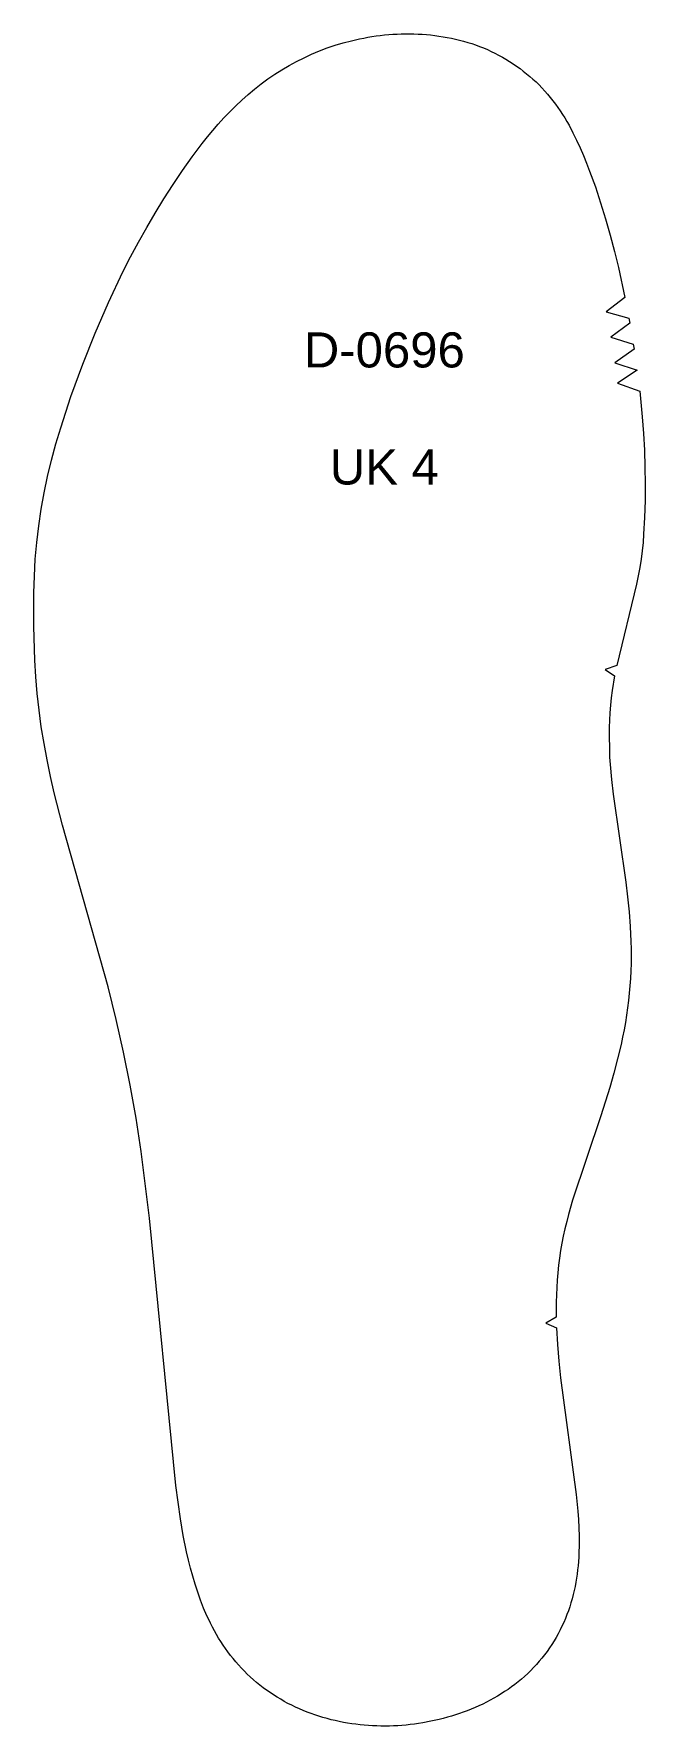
# Model space of a CAD drawing. Header units: millimetres. Extents: x -700 to 1195, y 156 to 469.
# Drawn here: x 1017.1 to 1104.1, y 228.2 to 469.2 of the extents above; entities that cross this region are included whole.
import ezdxf

# ---------------------------------------------------------------- set-up
doc = ezdxf.new("R2010")
doc.units = ezdxf.units.MM
doc.layers.add('___H_1', color=18, linetype='Continuous', true_color=0x000000)
doc.layers.add('DEFAULT', color=7, linetype='Continuous', true_color=0xffffff)
doc.styles.add('Arial Regular', font='arial.ttf')

msp = doc.modelspace()

# ---------------------------------------------------------------- texts
at = {"layer": '___H_1', "color": 3, "true_color": 0x00ff00, "insert": (1067, 435), "char_height": 5, "width": 53.913, "attachment_point": 2, "style": 'Arial Regular'}
msp.add_mtext('\\P{\\fArial;D-0696}\\P\\P{\\fArial;UK 4}', dxfattribs=at)

# ---------------------------------------------------------------- linework, layer by layer
at = {"layer": 'DEFAULT', "color": 18, "lineweight": 5, "true_color": 0x000000}
msp.add_lwpolyline([(1101.23, 431.64), (1098.58, 429.6), (1101.8, 428.7), (1101.94, 427.96), (1099.24, 425.98), (1102.43, 425), (1102.55, 424.26), (1099.8, 422.35), (1102.97, 421.29), (1100.19, 419.43), (1103.34, 418.31), (1103.7, 414.65), (1103.88, 412.26), (1104, 409.87), (1104.08, 407.48), (1104.11, 405.09), (1104.1, 402.7), (1104.04, 400.31), (1103.9, 397.92), (1103.81, 396.73), (1103.68, 395.54), (1103.53, 394.35), (1103.35, 393.17), (1103.14, 392), (1102.9, 390.83), (1100.07, 379.21), (1098.43, 378.66), (1099.77, 377.74), (1099.44, 375.65), (1099.29, 374.61), (1099.17, 373.56), (1099.09, 372.51), (1099.03, 371.45), (1099, 370.39), (1098.99, 369.34), (1099.02, 367.23), (1099.06, 366.17), (1099.13, 365.12), (1099.32, 363.01), (1099.55, 360.91), (1101.35, 348.37), (1101.62, 346.27), (1101.84, 344.17), (1102, 342.06), (1102.1, 339.95), (1102.12, 338.9), (1102.13, 337.84), (1102.11, 336.79), (1102.08, 335.73), (1102.03, 334.68), (1101.95, 333.62), (1101.75, 331.52), (1101.62, 330.47), (1101.47, 329.43), (1101.31, 328.38), (1101.12, 327.34), (1100.91, 326.31), (1100.69, 325.28), (1100.19, 323.22), (1099.66, 321.18), (1099.08, 319.15), (1097.8, 315.12), (1093.79, 303.09), (1093.21, 301.06), (1092.95, 300.04), (1092.7, 299.02), (1092.47, 297.98), (1092.27, 296.95), (1092.08, 295.91), (1091.93, 294.86), (1091.79, 293.82), (1091.69, 292.77), (1091.6, 291.71), (1091.54, 290.66), (1091.47, 288.55), (1091.46, 286.43), (1089.98, 285.56), (1091.5, 284.93), (1091.65, 282.55), (1091.84, 280.16), (1092.08, 277.78), (1094.29, 261.19), (1094.53, 258.81), (1094.62, 257.62), (1094.68, 256.43), (1094.72, 255.23), (1094.73, 254.04), (1094.7, 252.84), (1094.67, 252.24), (1094.62, 251.65), (1094.57, 251.05), (1094.51, 250.46), (1094.44, 249.86), (1094.35, 249.27), (1094.25, 248.68), (1094.14, 248.1), (1094.01, 247.51), (1093.88, 246.93), (1093.73, 246.35), (1093.56, 245.78), (1093.38, 245.21), (1093.19, 244.64), (1092.99, 244.08), (1092.77, 243.52), (1092.53, 242.97), (1092.28, 242.43), (1092.02, 241.89), (1091.74, 241.36), (1091.45, 240.84), (1091.15, 240.33), (1090.83, 239.82), (1090.5, 239.33), (1090.15, 238.84), (1089.8, 238.36), (1089.43, 237.89), (1089.04, 237.43), (1088.65, 236.98), (1088.24, 236.54), (1087.83, 236.11), (1087.4, 235.7), (1086.96, 235.29), (1086.51, 234.9), (1086.05, 234.52), (1085.58, 234.15), (1085.1, 233.79), (1084.61, 233.44), (1084.12, 233.11), (1083.61, 232.79), (1083.1, 232.48), (1082.59, 232.18), (1082.06, 231.89), (1081.53, 231.61), (1081, 231.35), (1080.46, 231.09), (1079.91, 230.85), (1079.36, 230.62), (1078.8, 230.4), (1078.24, 230.19), (1077.68, 229.99), (1077.11, 229.8), (1076.54, 229.63), (1075.97, 229.46), (1075.39, 229.31), (1074.81, 229.16), (1073.64, 228.9), (1072.47, 228.67), (1071.88, 228.58), (1071.29, 228.49), (1070.7, 228.42), (1070.1, 228.35), (1069.51, 228.3), (1068.91, 228.26), (1068.32, 228.22), (1067.72, 228.21), (1067.12, 228.2), (1066.52, 228.2), (1065.92, 228.22), (1065.33, 228.24), (1064.73, 228.28), (1064.14, 228.33), (1063.54, 228.39), (1062.95, 228.46), (1062.36, 228.54), (1061.77, 228.63), (1061.18, 228.74), (1060.59, 228.85), (1060.01, 228.98), (1059.43, 229.12), (1058.85, 229.27), (1058.27, 229.43), (1057.7, 229.61), (1057.13, 229.79), (1056.57, 229.99), (1056.01, 230.2), (1055.46, 230.42), (1054.91, 230.66), (1054.36, 230.91), (1053.82, 231.17), (1053.29, 231.44), (1052.77, 231.72), (1052.25, 232.02), (1051.74, 232.32), (1051.23, 232.64), (1050.74, 232.98), (1050.25, 233.32), (1049.77, 233.67), (1049.3, 234.04), (1048.83, 234.42), (1048.38, 234.81), (1047.93, 235.21), (1047.5, 235.62), (1047.08, 236.04), (1046.66, 236.47), (1046.26, 236.91), (1045.86, 237.36), (1045.48, 237.81), (1045.11, 238.28), (1044.75, 238.76), (1044.4, 239.24), (1044.06, 239.74), (1043.74, 240.24), (1043.42, 240.75), (1043.12, 241.26), (1042.83, 241.78), (1042.55, 242.31), (1042.27, 242.84), (1042.01, 243.38), (1041.76, 243.92), (1041.29, 245.02), (1040.86, 246.13), (1040.45, 247.26), (1040.08, 248.4), (1039.74, 249.54), (1039.42, 250.69), (1039.13, 251.85), (1038.86, 253.02), (1038.39, 255.36), (1037.99, 257.72), (1037.34, 262.46), (1033.58, 300.53), (1032.39, 310.02), (1031.67, 314.75), (1030.84, 319.46), (1029.9, 324.15), (1028.84, 328.81), (1027.69, 333.45), (1021.21, 356.47), (1020.04, 361.11), (1019.51, 363.44), (1019.02, 365.78), (1018.58, 368.13), (1018.19, 370.49), (1017.87, 372.86), (1017.62, 375.24), (1017.43, 377.62), (1017.29, 380.01), (1017.14, 384.79), (1017.13, 389.57), (1017.2, 391.96), (1017.33, 394.35), (1017.54, 396.73), (1017.82, 399.1), (1018.18, 401.47), (1018.6, 403.82), (1019.09, 406.16), (1019.65, 408.48), (1020.27, 410.79), (1020.95, 413.08), (1021.66, 415.32), (1022.41, 417.54), (1024.09, 422.12), (1025.86, 426.56), (1027.77, 430.94), (1029.81, 435.27), (1030.9, 437.4), (1032.02, 439.51), (1033.19, 441.6), (1034.39, 443.66), (1035.64, 445.7), (1036.93, 447.72), (1038.27, 449.7), (1039.66, 451.64), (1041.09, 453.56), (1041.83, 454.5), (1042.59, 455.42), (1043.37, 456.33), (1044.17, 457.21), (1045, 458.08), (1045.85, 458.92), (1046.72, 459.74), (1047.61, 460.54), (1048.53, 461.3), (1049.47, 462.04), (1050.43, 462.75), (1051.42, 463.43), (1052.42, 464.07), (1053.45, 464.68), (1053.98, 464.97), (1054.5, 465.25), (1055.57, 465.78), (1056.66, 466.28), (1057.76, 466.74), (1058.88, 467.16), (1060.01, 467.55), (1061.16, 467.89), (1062.31, 468.2), (1062.9, 468.33), (1063.48, 468.46), (1064.07, 468.58), (1064.66, 468.69), (1065.24, 468.78), (1065.84, 468.87), (1066.43, 468.94), (1067.02, 469.01), (1067.62, 469.06), (1068.22, 469.11), (1068.81, 469.14), (1069.41, 469.16), (1070.01, 469.17), (1070.6, 469.17), (1071.2, 469.16), (1071.8, 469.14), (1072.4, 469.11), (1072.99, 469.06), (1073.59, 469.01), (1074.18, 468.94), (1074.77, 468.86), (1075.37, 468.77), (1075.95, 468.67), (1076.54, 468.55), (1077.12, 468.42), (1077.71, 468.28), (1078.28, 468.13), (1078.86, 467.96), (1079.43, 467.78), (1079.99, 467.59), (1080.55, 467.38), (1081.11, 467.16), (1081.66, 466.93), (1082.2, 466.68), (1082.74, 466.42), (1083.27, 466.15), (1083.8, 465.86), (1084.31, 465.56), (1084.82, 465.25), (1085.33, 464.92), (1085.82, 464.59), (1086.31, 464.24), (1086.78, 463.88), (1087.25, 463.5), (1087.71, 463.12), (1088.15, 462.72), (1088.59, 462.32), (1089.02, 461.9), (1089.43, 461.47), (1089.84, 461.03), (1090.23, 460.58), (1090.62, 460.12), (1090.99, 459.65), (1091.35, 459.18), (1091.7, 458.69), (1092.04, 458.2), (1092.36, 457.7), (1092.68, 457.19), (1092.98, 456.68), (1093.28, 456.16), (1093.84, 455.1), (1094.37, 454.03), (1094.87, 452.94), (1095.34, 451.85), (1095.79, 450.74), (1096.22, 449.62), (1097.03, 447.37), (1097.78, 445.1), (1098.48, 442.81), (1099.13, 440.51), (1099.74, 438.2), (1100.31, 435.88)], close=True, dxfattribs=at)

msp.set_redraw_order([(e.dxf.handle, doc.entitydb.next_handle()) for e in msp.query("TEXT MTEXT ATTDEF DIMENSION ARC_DIMENSION")])  # texts and dimensions are drawn at this point

doc.saveas('drawing.dxf')
